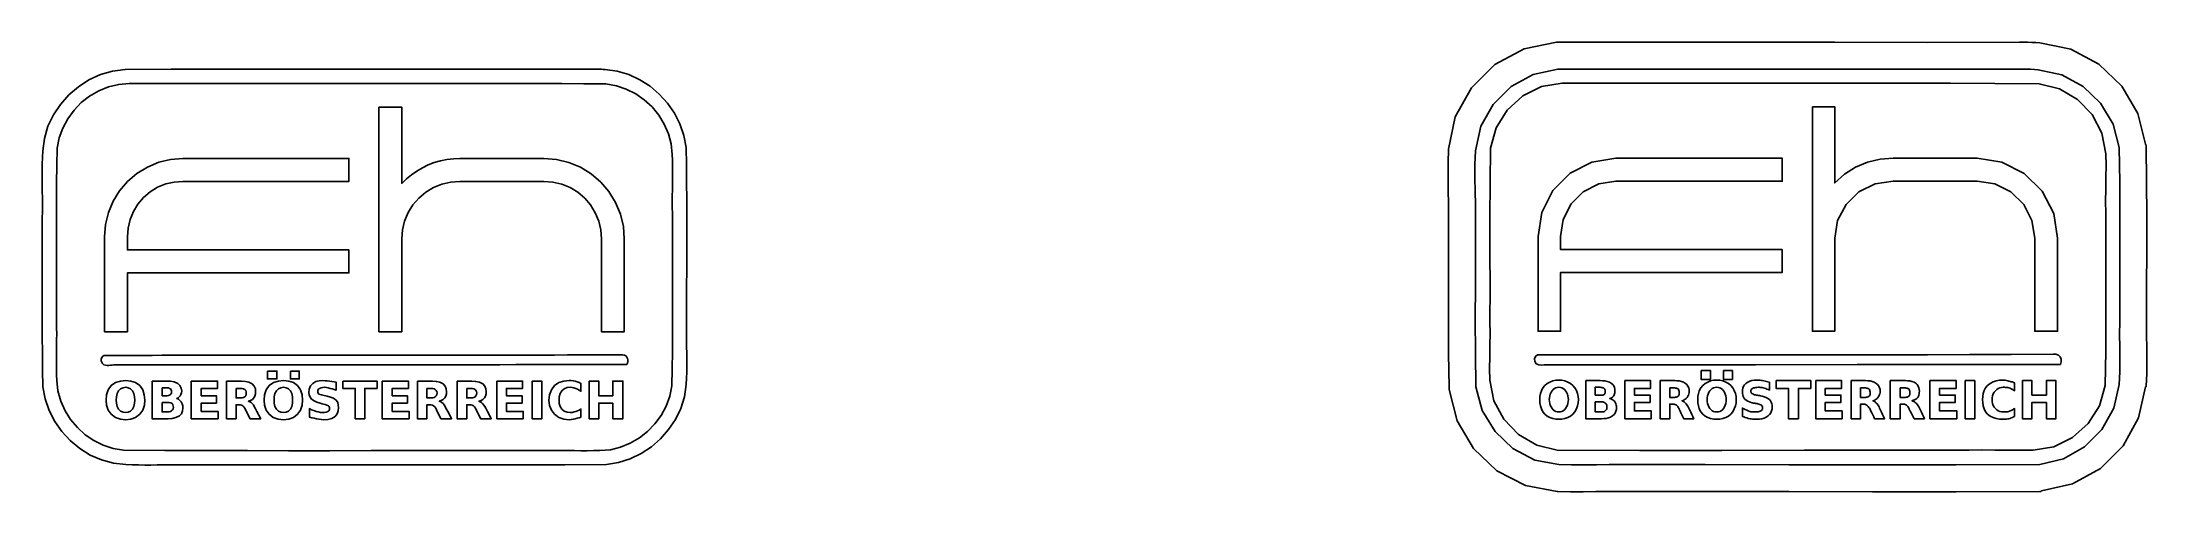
# Model space of a CAD drawing. Extents: x -17.7 to 15.5, y 6.4 to 13.5.
import ezdxf

# ---------------------------------------------------------------- set-up
doc = ezdxf.new("R2010")
doc.units = 0
doc.layers.add('Layer_1', color=7, linetype='CONTINUOUS')

msp = doc.modelspace()

# ---------------------------------------------------------------- linework, layer by layer
at = {"layer": 'Layer_1', "color": 7}
for points in [[(6.182431, 13.517708), (5.671289, 13.413498), (5.211601, 13.166623), (4.839628, 12.800781), (4.586859, 12.344208), (4.480278, 11.833194), (4.47188, 11.618237), (4.471671, 11.402858), (4.476068, 11.187506), (4.480738, 10.972605), (4.480278, 10.757222), (4.480278, 10.755177), (4.480278, 10.753584), (4.480278, 10.751749), (4.480278, 10.7499), (4.480278, 10.748403), (4.480187, 10.21569), (4.478746, 9.683001), (4.478255, 9.150087), (4.480971, 8.617198), (4.489097, 8.08493), (4.489097, 8.081529), (4.489097, 8.077731), (4.489097, 8.074042), (4.489097, 8.070871), (4.489097, 8.067291), (4.489097, 8.063891), (4.489097, 8.060092), (4.489097, 8.056403), (4.489097, 8.053232), (4.489097, 8.049653), (4.614426, 7.557628), (4.872197, 7.119827), (5.240446, 6.7701), (5.691739, 6.537323), (6.19125, 6.444514), (6.193296, 6.444514), (6.194888, 6.444514), (6.196723, 6.444514), (6.198572, 6.444514), (6.200069, 6.444514), (6.399469, 6.438622), (6.59894, 6.43893), (6.797932, 6.442498), (6.997191, 6.445822), (7.196667, 6.444514), (7.198712, 6.444514), (7.200305, 6.444514), (7.202139, 6.444514), (7.203989, 6.444514), (7.205486, 6.444514), (8.522911, 6.444499), (9.840567, 6.442306), (11.15827, 6.440123), (12.476021, 6.440131), (13.793611, 6.444514), (13.797012, 6.444514), (13.800811, 6.444514), (13.8045, 6.444514), (13.80767, 6.444514), (13.81125, 6.444514), (13.812951, 6.446214), (13.814559, 6.447823), (13.816476, 6.44974), (13.818449, 6.451712), (13.82007, 6.453333), (14.31014, 6.565871), (14.75055, 6.80908), (15.107735, 7.163287), (15.35224, 7.602826), (15.460486, 8.09375), (15.462532, 8.09375), (15.464124, 8.09375), (15.465959, 8.09375), (15.467808, 8.09375), (15.469306, 8.09375), (15.469345, 8.095464), (15.469318, 8.097442), (15.46929, 8.099039), (15.469267, 8.100714), (15.469306, 8.102569), (15.479832, 8.303489), (15.482258, 8.504602), (15.479753, 8.705827), (15.476514, 8.906979), (15.478125, 9.107986), (15.478125, 9.110031), (15.478125, 9.111624), (15.478125, 9.113459), (15.478125, 9.115308), (15.478125, 9.116805), (15.478125, 9.118851), (15.478125, 9.120443), (15.478125, 9.122278), (15.478125, 9.124127), (15.478125, 9.125625), (15.477695, 9.675792), (15.479186, 10.226036), (15.479985, 10.776605), (15.477527, 11.327231), (15.469306, 11.877291), (15.469306, 11.880692), (15.469306, 11.884491), (15.469306, 11.88818), (15.469306, 11.891351), (15.469306, 11.89493), (15.467605, 11.898331), (15.465706, 11.90213), (15.463861, 11.905819), (15.462276, 11.908989), (15.460486, 11.912569), (15.337663, 12.396454), (15.084942, 12.827454), (14.724421, 13.173078), (14.283095, 13.407128), (13.793611, 13.508889), (13.730196, 13.512955), (13.66684, 13.515741), (13.603025, 13.517398), (13.53933, 13.518017), (13.476111, 13.517708), (12.020828, 13.516263), (10.565453, 13.517447), (9.110176, 13.51935), (7.654976, 13.520071), (6.200069, 13.517708), (6.198024, 13.517708), (6.196431, 13.517708), (6.194597, 13.517708), (6.192747, 13.517708), (6.19125, 13.517708), (6.189204, 13.517708), (6.187612, 13.517708), (6.185777, 13.517708), (6.183928, 13.517708), (6.182431, 13.517708), (6.182431, 13.517708), (6.182431, 13.517708), (6.182431, 13.517708), (6.182431, 13.517708), (6.182431, 13.517708)], [(-9.096542, 13.095449), (-9.824093, 13.094153), (-10.551618, 13.093542), (-11.279119, 13.09345), (-12.006598, 13.093635), (-12.734058, 13.093959), (-13.461617, 13.094236), (-14.189119, 13.094271), (-14.916576, 13.093854), (-15.644098, 13.092845), (-16.37162, 13.091036), (-16.568599, 13.064964), (-16.759235, 13.008954), (-16.939752, 12.925683), (-17.106851, 12.818032), (-17.257743, 12.688683), (-17.38976, 12.540049), (-17.499921, 12.374675), (-17.585159, 12.195172), (-17.642228, 12.004836), (-17.66826, 11.807802), (-17.673732, 11.70205), (-17.676841, 11.596188), (-17.678068, 11.490324), (-17.677883, 11.384363), (-17.676809, 11.278481), (-17.67531, 11.172582), (-17.67387, 11.066647), (-17.672977, 10.960743), (-17.673116, 10.854814), (-17.674773, 10.748909), (-17.674495, 10.483496), (-17.674865, 10.218069), (-17.675559, 9.952638), (-17.676314, 9.687264), (-17.676841, 9.421881), (-17.676863, 9.156496), (-17.676095, 8.891047), (-17.674248, 8.625691), (-17.671041, 8.360272), (-17.666193, 8.094896), (-17.630675, 7.903632), (-17.567011, 7.719838), (-17.477822, 7.546959), (-17.365791, 7.387834), (-17.233553, 7.245093), (-17.0835, 7.121181), (-16.918113, 7.018757), (-16.739934, 6.940553), (-16.552227, 6.889464), (-16.358906, 6.86797), (-16.259956, 6.863985), (-16.160918, 6.86187), (-16.061889, 6.861223), (-15.962864, 6.861639), (-15.863822, 6.862694), (-15.764767, 6.863985), (-15.66568, 6.86511), (-15.566621, 6.865656), (-15.467536, 6.865193), (-15.368466, 6.863351), (-14.710237, 6.863902), (-14.052024, 6.863902), (-13.393827, 6.863578), (-12.735648, 6.863092), (-12.077487, 6.862675), (-11.41934, 6.862536), (-10.761126, 6.86286), (-10.102962, 6.863888), (-9.44475, 6.865813), (-8.786556, 6.868839), (-8.596571, 6.899731), (-8.413175, 6.958262), (-8.239831, 7.041951), (-8.07934, 7.148269), (-7.934203, 7.27486), (-7.806995, 7.419399), (-7.700327, 7.579632), (-7.61696, 7.753196), (-7.559852, 7.936969), (-7.531543, 8.127389), (-7.525348, 8.226432), (-7.521803, 8.325648), (-7.520364, 8.424916), (-7.520503, 8.524172), (-7.521627, 8.623433), (-7.52321, 8.722626), (-7.5247, 8.821854), (-7.525552, 8.92105), (-7.525228, 9.020263), (-7.52315, 9.119445), (-7.523788, 9.393732), (-7.52365, 9.668032), (-7.523034, 9.942337), (-7.522266, 10.216582), (-7.52166, 10.490837), (-7.521521, 10.765095), (-7.522196, 11.039418), (-7.523983, 11.313698), (-7.527204, 11.587968), (-7.532171, 11.862195), (-7.566899, 12.050564), (-7.629013, 12.231786), (-7.715986, 12.402492), (-7.825189, 12.559904), (-7.954147, 12.701617), (-8.100487, 12.825241), (-8.261963, 12.928368), (-8.436035, 13.00833), (-8.619863, 13.062455), (-8.809664, 13.088249), (-8.838333, 13.090304), (-8.866982, 13.091984), (-8.895653, 13.093321), (-8.92438, 13.094344), (-8.953039, 13.095079), (-8.981767, 13.095556), (-9.010465, 13.095788), (-9.039137, 13.095825), (-9.06785, 13.095687), (-9.09656, 13.095409), (-9.09656, 13.095409), (-9.09656, 13.095409), (-9.09656, 13.095409), (-9.09656, 13.095409), (-9.09656, 13.095409), (-9.09656, 13.095409), (-9.09656, 13.095409), (-9.09656, 13.095409), (-9.09656, 13.095409), (-9.09656, 13.095409)], [(6.200069, 13.094375), (7.65527, 13.096735), (9.110503, 13.096008), (10.565429, 13.094101), (12.02084, 13.092921), (13.476111, 13.094375), (13.5343, 13.094623), (13.592663, 13.093931), (13.650976, 13.092244), (13.708939, 13.089499), (13.767153, 13.085555), (14.140848, 13.005679), (14.47686, 12.822553), (14.752606, 12.557157), (14.948996, 12.229217), (15.045972, 11.859653), (15.054136, 11.311372), (15.056548, 10.762772), (15.05576, 10.214228), (15.054323, 9.66548), (15.054792, 9.116805), (15.052335, 8.919098), (15.054576, 8.721567), (15.057171, 8.523872), (15.055739, 8.326272), (15.045972, 8.129028), (14.960864, 7.754649), (14.771603, 7.420305), (14.500062, 7.14833), (14.166805, 6.957579), (13.793611, 6.867847), (12.476155, 6.86347), (11.158355, 6.863466), (9.840551, 6.865648), (8.523203, 6.867835), (7.205486, 6.867847), (7.00795, 6.869653), (6.810395, 6.866846), (6.61259, 6.863127), (6.41529, 6.86223), (6.217708, 6.867847), (5.837153, 6.940233), (5.494058, 7.120533), (5.212278, 7.386862), (5.01136, 7.718904), (4.912431, 8.09375), (4.904353, 8.624667), (4.901681, 9.155573), (4.902163, 9.686453), (4.903555, 10.217503), (4.903611, 10.748403), (4.904724, 10.960359), (4.900772, 11.172034), (4.89627, 11.38346), (4.89571, 11.595137), (4.903611, 11.806736), (4.986693, 12.194556), (5.182009, 12.540482), (5.464559, 12.819563), (5.811899, 13.011619), (6.200069, 13.094375), (6.200069, 13.094375), (6.200069, 13.094375), (6.200069, 13.094375), (6.200069, 13.094375), (6.200069, 13.094375)], [(-16.15, 12.870985), (-15.76354, 12.869485), (-15.377085, 12.868611), (-14.990638, 12.868241), (-14.604198, 12.868251), (-14.217763, 12.868529), (-13.831276, 12.868945), (-13.444817, 12.869362), (-13.058382, 12.86964), (-12.671915, 12.869686), (-12.285451, 12.869408), (-11.936301, 12.86882), (-11.587153, 12.868728), (-11.238009, 12.868959), (-10.888873, 12.869283), (-10.539747, 12.869515), (-10.190579, 12.86948), (-9.841447, 12.868971), (-9.492349, 12.867791), (-9.143236, 12.865741), (-8.794145, 12.862631), (-8.630962, 12.834154), (-8.474047, 12.781129), (-8.326403, 12.705922), (-8.19063, 12.611026), (-8.068869, 12.498686), (-7.963284, 12.370999), (-7.876216, 12.230089), (-7.810137, 12.078184), (-7.767646, 11.918051), (-7.751044, 11.75328), (-7.747934, 11.660272), (-7.746379, 11.567241), (-7.746055, 11.474168), (-7.746564, 11.381106), (-7.747582, 11.287963), (-7.748758, 11.194892), (-7.749743, 11.101792), (-7.750206, 11.008717), (-7.749743, 10.915614), (-7.748063, 10.822521), (-7.748614, 10.550917), (-7.748429, 10.27932), (-7.747809, 10.007732), (-7.747055, 9.736152), (-7.746476, 9.46453), (-7.746384, 9.192891), (-7.747069, 8.921258), (-7.748846, 8.649602), (-7.752016, 8.378028), (-7.756889, 8.106465), (-7.789412, 7.94415), (-7.846273, 7.788673), (-7.925035, 7.642976), (-8.023146, 7.50959), (-8.138316, 7.390599), (-8.268362, 7.288134), (-8.411239, 7.204387), (-8.564571, 7.141844), (-8.72549, 7.103018), (-8.890457, 7.09008), (-8.990965, 7.08821), (-9.091483, 7.08734), (-9.192036, 7.087247), (-9.29257, 7.087664), (-9.393186, 7.088386), (-9.493722, 7.089168), (-9.59429, 7.089779), (-9.694833, 7.089964), (-9.795412, 7.089501), (-9.895988, 7.088178), (-10.545821, 7.088705), (-11.19564, 7.088675), (-11.845444, 7.088305), (-12.49523, 7.087791), (-13.144999, 7.087375), (-13.794752, 7.087236), (-14.444571, 7.08756), (-15.094338, 7.088606), (-15.744148, 7.090563), (-16.393939, 7.093645), (-16.557299, 7.120274), (-16.714612, 7.171651), (-16.862787, 7.245361), (-16.999306, 7.338932), (-17.121962, 7.450067), (-17.228642, 7.576711), (-17.316975, 7.716739), (-17.384437, 7.867863), (-17.428435, 8.027411), (-17.44659, 8.191853), (-17.450302, 8.283492), (-17.452204, 8.375212), (-17.452699, 8.466922), (-17.452185, 8.558628), (-17.451066, 8.650416), (-17.449742, 8.742135), (-17.448617, 8.833884), (-17.44809, 8.925606), (-17.448562, 9.017352), (-17.450432, 9.109084), (-17.449802, 9.38313), (-17.449941, 9.657194), (-17.45057, 9.931265), (-17.451352, 10.205278), (-17.451963, 10.4793), (-17.452102, 10.753323), (-17.451422, 11.027409), (-17.449617, 11.301396), (-17.446368, 11.575443), (-17.441356, 11.849438), (-17.408954, 12.012028), (-17.352173, 12.167894), (-17.273496, 12.313887), (-17.175379, 12.4476), (-17.060097, 12.566884), (-16.929832, 12.669543), (-16.786684, 12.753314), (-16.633032, 12.815701), (-16.471703, 12.854189), (-16.306387, 12.866595), (-16.290744, 12.867432), (-16.275085, 12.868149), (-16.259458, 12.868756), (-16.243859, 12.869265), (-16.228192, 12.869681), (-16.212543, 12.870051), (-16.196912, 12.870329), (-16.181248, 12.870561), (-16.165628, 12.870746), (-16.150006, 12.870931), (-16.150007, 12.870931), (-16.150007, 12.870931), (-16.150007, 12.870931), (-16.150007, 12.870931), (-16.150007, 12.870931), (-16.150007, 12.870931), (-16.150007, 12.870931), (-16.150007, 12.870931), (-16.150007, 12.870931), (-16.150007, 12.870931)], [(6.270625, 12.873889), (5.944012, 12.822186), (5.648393, 12.674114), (5.404908, 12.450272), (5.23012, 12.169527), (5.141736, 11.850833), (5.133509, 11.304057), (5.131083, 10.757445), (5.131896, 10.210785), (5.133367, 9.66368), (5.132917, 9.116805), (5.134858, 8.933167), (5.132249, 8.749719), (5.128674, 8.566457), (5.127701, 8.382976), (5.132917, 8.199583), (5.195913, 7.874454), (5.353167, 7.582543), (5.583692, 7.344074), (5.869219, 7.175911), (6.19125, 7.097153), (7.489745, 7.092675), (8.787715, 7.092637), (10.086024, 7.094841), (11.384348, 7.09708), (12.682361, 7.097153), (12.883664, 7.098721), (13.084709, 7.097447), (13.285547, 7.095393), (13.486668, 7.094608), (13.687778, 7.097153), (14.014171, 7.148755), (14.310891, 7.294191), (14.557523, 7.515004), (14.735557, 7.793575), (14.825486, 8.111389), (14.833528, 8.654681), (14.835992, 9.197821), (14.835322, 9.741087), (14.833949, 10.284556), (14.834306, 10.827778), (14.832499, 11.014544), (14.834678, 11.201702), (14.837755, 11.38887), (14.838662, 11.575717), (14.834306, 11.762639), (14.774459, 12.087066), (14.61931, 12.378597), (14.389857, 12.616461), (14.105261, 12.784413), (13.784792, 12.865069), (13.086223, 12.870447), (12.387733, 12.872652), (11.68932, 12.873052), (10.990705, 12.873009), (10.292292, 12.873889), (9.519736, 12.873946), (8.74717, 12.87284), (7.974307, 12.871706), (7.201946, 12.871678), (6.429375, 12.873889), (6.39734, 12.873968), (6.365589, 12.874521), (6.33386, 12.875031), (6.302067, 12.874992), (6.270625, 12.873889), (6.270625, 12.873889), (6.270625, 12.873889), (6.270625, 12.873889), (6.270625, 12.873889), (6.270625, 12.873889)], [(-12.372397, 12.497749), (-12.372397, 12.144081), (-12.372397, 11.790391), (-12.372397, 11.43671), (-12.372397, 11.083051), (-12.372397, 10.72935), (-12.372397, 10.375729), (-12.372397, 10.022037), (-12.372397, 9.668397), (-12.372397, 9.314734), (-12.372397, 8.961095), (-12.336377, 8.961095), (-12.300377, 8.961095), (-12.264389, 8.961095), (-12.228382, 8.961095), (-12.19239, 8.961095), (-12.15632, 8.961095), (-12.120249, 8.961095), (-12.084244, 8.961095), (-12.048198, 8.961095), (-12.012203, 8.961095), (-12.012203, 9.107124), (-12.012203, 9.253163), (-12.012203, 9.399154), (-12.012203, 9.545203), (-12.012203, 9.691249), (-12.012203, 9.837294), (-12.012203, 9.983277), (-12.012203, 10.129267), (-12.012203, 10.275327), (-12.012203, 10.421381), (-12.001089, 10.56406), (-11.967646, 10.703142), (-11.912454, 10.83512), (-11.836911, 10.956696), (-11.743156, 11.064759), (-11.633578, 11.156819), (-11.51097, 11.230643), (-11.378351, 11.28446), (-11.23898, 11.317041), (-11.096335, 11.327869), (-10.963925, 11.327869), (-10.831507, 11.327869), (-10.699132, 11.327869), (-10.566705, 11.327869), (-10.434281, 11.327869), (-10.301856, 11.327869), (-10.169489, 11.327869), (-10.037115, 11.327869), (-9.904678, 11.327869), (-9.772247, 11.327869), (-9.630176, 11.317094), (-9.491417, 11.284554), (-9.359517, 11.23065), (-9.237831, 11.1566), (-9.129353, 11.064193), (-9.036859, 10.955771), (-8.962705, 10.83408), (-8.908743, 10.702199), (-8.876177, 10.563504), (-8.865384, 10.421381), (-8.865384, 10.275351), (-8.865384, 10.129312), (-8.865384, 9.983322), (-8.865384, 9.837272), (-8.865384, 9.691227), (-8.865384, 9.545181), (-8.865384, 9.399199), (-8.865384, 9.253208), (-8.865384, 9.107148), (-8.865384, 8.961095), (-8.829364, 8.961095), (-8.793364, 8.961095), (-8.757376, 8.961095), (-8.721369, 8.961095), (-8.685377, 8.961095), (-8.649307, 8.961095), (-8.613236, 8.961095), (-8.577231, 8.961095), (-8.541185, 8.961095), (-8.50519, 8.961095), (-8.50519, 9.107124), (-8.50519, 9.253163), (-8.50519, 9.399154), (-8.50519, 9.545203), (-8.50519, 9.691249), (-8.50519, 9.837294), (-8.50519, 9.983277), (-8.50519, 10.129267), (-8.50519, 10.275327), (-8.50519, 10.421381), (-8.520673, 10.619601), (-8.567075, 10.812877), (-8.643375, 10.996421), (-8.747499, 11.165706), (-8.876741, 11.316763), (-9.02786, 11.445936), (-9.197211, 11.549999), (-9.380774, 11.626234), (-9.574041, 11.672593), (-9.772247, 11.688063), (-9.904657, 11.688063), (-10.037075, 11.688063), (-10.169449, 11.688063), (-10.301877, 11.688063), (-10.434301, 11.688063), (-10.566725, 11.688063), (-10.699092, 11.688063), (-10.831466, 11.688063), (-10.963903, 11.688063), (-11.096335, 11.688063), (-11.198652, 11.683972), (-11.300289, 11.671656), (-11.400637, 11.651119), (-11.498955, 11.622479), (-11.594576, 11.585942), (-11.686975, 11.541731), (-11.775429, 11.490231), (-11.859468, 11.431768), (-11.938594, 11.366717), (-12.012203, 11.295602), (-12.012203, 11.415818), (-12.012203, 11.536041), (-12.012203, 11.656297), (-12.012203, 11.776525), (-12.012203, 11.896746), (-12.012203, 12.016966), (-12.012203, 12.137132), (-12.012203, 12.257303), (-12.012203, 12.377529), (-12.012203, 12.497749), (-12.048222, 12.497749), (-12.084222, 12.497749), (-12.120211, 12.497749), (-12.156217, 12.497749), (-12.192209, 12.497749), (-12.228279, 12.497749), (-12.26435, 12.497749), (-12.300355, 12.497749), (-12.336401, 12.497749), (-12.372397, 12.497749), (-12.372397, 12.497749), (-12.372397, 12.497749), (-12.372397, 12.497749), (-12.372397, 12.497749), (-12.372397, 12.497749), (-12.372397, 12.497749), (-12.372397, 12.497749), (-12.372397, 12.497749), (-12.372397, 12.497749), (-12.372397, 12.497749)], [(10.212917, 12.503472), (10.283459, 12.503472), (10.354224, 12.503472), (10.424669, 12.503472), (10.495033, 12.503472), (10.565694, 12.503472), (10.565694, 12.263629), (10.565694, 12.023644), (10.565694, 11.783985), (10.565694, 11.543912), (10.565694, 11.304028), (10.718476, 11.439639), (10.891565, 11.548631), (11.079833, 11.627988), (11.278913, 11.676117), (11.482917, 11.692083), (11.747449, 11.692083), (12.012139, 11.692083), (12.276468, 11.692083), (12.541255, 11.692083), (12.805833, 11.692083), (13.197337, 11.630888), (13.550705, 11.452267), (13.832258, 11.173639), (14.013624, 10.821946), (14.075833, 10.430903), (14.075833, 10.138153), (14.075833, 9.84523), (14.075833, 9.552705), (14.075833, 9.259675), (14.075833, 8.966875), (14.003528, 8.966875), (13.930994, 8.966875), (13.858788, 8.966875), (13.786664, 8.966875), (13.714236, 8.966875), (13.714236, 9.259624), (13.714236, 9.552547), (13.714236, 9.845072), (13.714236, 10.138102), (13.714236, 10.430903), (13.67078, 10.710866), (13.541898, 10.963332), (13.339875, 11.162266), (13.086145, 11.288063), (12.805833, 11.330486), (12.541301, 11.330486), (12.276611, 11.330486), (12.012282, 11.330486), (11.747496, 11.330486), (11.482917, 11.330486), (11.201213, 11.287899), (10.945683, 11.162173), (10.741657, 10.964069), (10.610276, 10.711643), (10.565694, 10.430903), (10.565694, 10.138153), (10.565694, 9.84523), (10.565694, 9.552705), (10.565694, 9.259675), (10.565694, 8.966875), (10.495153, 8.966875), (10.424388, 8.966875), (10.353943, 8.966875), (10.283578, 8.966875), (10.212917, 8.966875), (10.212917, 9.674058), (10.212917, 10.381662), (10.212917, 11.089024), (10.212917, 11.796104), (10.212917, 12.503472), (10.212917, 12.503472), (10.212917, 12.503472), (10.212917, 12.503472), (10.212917, 12.503472), (10.212917, 12.503472)], [(-15.459933, 11.688063), (-15.652866, 11.673), (-15.841009, 11.627858), (-16.019656, 11.553649), (-16.184491, 11.452348), (-16.331589, 11.326601), (-16.457388, 11.179561), (-16.558741, 11.014771), (-16.632996, 10.836141), (-16.678153, 10.648055), (-16.693223, 10.455149), (-16.693223, 10.305742), (-16.693223, 10.156327), (-16.693223, 10.00696), (-16.693223, 9.857533), (-16.693223, 9.708111), (-16.693223, 9.558688), (-16.693223, 9.409329), (-16.693223, 9.259963), (-16.693223, 9.110526), (-16.693223, 8.961095), (-16.657203, 8.961095), (-16.621203, 8.961095), (-16.585215, 8.961095), (-16.549208, 8.961095), (-16.513216, 8.961095), (-16.477146, 8.961095), (-16.441075, 8.961095), (-16.40507, 8.961095), (-16.369025, 8.961095), (-16.333029, 8.961095), (-16.333029, 9.053695), (-16.333029, 9.146302), (-16.333029, 9.238933), (-16.333029, 9.33149), (-16.333029, 9.424101), (-16.333029, 9.516712), (-16.333029, 9.609282), (-16.333029, 9.701858), (-16.333029, 9.794477), (-16.333029, 9.887093), (-15.984276, 9.887093), (-15.635502, 9.887093), (-15.286737, 9.887093), (-14.937992, 9.887093), (-14.589207, 9.887093), (-14.240501, 9.887093), (-13.891724, 9.887093), (-13.542998, 9.887093), (-13.194251, 9.887093), (-12.845526, 9.887093), (-12.845526, 9.923113), (-12.845526, 9.959113), (-12.845526, 9.995101), (-12.845526, 10.031107), (-12.845526, 10.0671), (-12.845526, 10.10317), (-12.845526, 10.13924), (-12.845526, 10.175245), (-12.845526, 10.211291), (-12.845526, 10.247287), (-13.194278, 10.247287), (-13.543053, 10.247287), (-13.891819, 10.247287), (-14.240563, 10.247287), (-14.589348, 10.247287), (-14.938054, 10.247287), (-15.286831, 10.247287), (-15.635556, 10.247287), (-15.984304, 10.247287), (-16.333029, 10.247287), (-16.333029, 10.268073), (-16.333029, 10.288898), (-16.333029, 10.309717), (-16.333029, 10.33049), (-16.333029, 10.351251), (-16.333029, 10.372054), (-16.333029, 10.392854), (-16.333029, 10.41366), (-16.333029, 10.434421), (-16.333029, 10.455149), (-16.322649, 10.591952), (-16.291304, 10.725537), (-16.239349, 10.852551), (-16.16795, 10.969733), (-16.078941, 11.074068), (-15.974519, 11.163014), (-15.857325, 11.234313), (-15.730329, 11.286191), (-15.596777, 11.317494), (-15.459933, 11.327869), (-15.198491, 11.327869), (-14.937032, 11.327869), (-14.67558, 11.327869), (-14.414106, 11.327869), (-14.152643, 11.327869), (-13.891182, 11.327869), (-13.62974, 11.327869), (-13.368338, 11.327869), (-13.106922, 11.327869), (-12.845526, 11.327869), (-12.845526, 11.363888), (-12.845526, 11.399889), (-12.845526, 11.435877), (-12.845526, 11.471883), (-12.845526, 11.507875), (-12.845526, 11.543945), (-12.845526, 11.580016), (-12.845526, 11.616021), (-12.845526, 11.652067), (-12.845526, 11.688063), (-13.106969, 11.688063), (-13.368427, 11.688063), (-13.62988, 11.688063), (-13.891353, 11.688063), (-14.152817, 11.688063), (-14.414278, 11.688063), (-14.67572, 11.688063), (-14.937121, 11.688063), (-15.198537, 11.688063), (-15.459933, 11.688063), (-15.459933, 11.688063), (-15.459933, 11.688063), (-15.459933, 11.688063), (-15.459933, 11.688063), (-15.459933, 11.688063), (-15.459933, 11.688063), (-15.459933, 11.688063), (-15.459933, 11.688063), (-15.459933, 11.688063), (-15.459933, 11.688063)], [(7.117292, 11.692083), (7.641066, 11.692083), (8.165152, 11.692083), (8.689058, 11.692083), (9.213096, 11.692083), (9.736667, 11.692083), (9.736667, 11.619778), (9.736667, 11.547244), (9.736667, 11.475037), (9.736667, 11.402914), (9.736667, 11.330486), (9.212893, 11.330486), (8.688807, 11.330486), (8.1649, 11.330486), (7.640863, 11.330486), (7.117292, 11.330486), (6.847006, 11.288804), (6.6026, 11.16542), (6.409189, 10.971994), (6.285862, 10.727688), (6.244167, 10.457361), (6.244167, 10.416799), (6.244167, 10.37611), (6.244167, 10.335604), (6.244167, 10.295144), (6.244167, 10.254514), (6.942532, 10.254514), (7.641313, 10.254514), (8.339855, 10.254514), (9.038119, 10.254514), (9.736667, 10.254514), (9.736667, 10.182208), (9.736667, 10.109674), (9.736667, 10.037468), (9.736667, 9.965344), (9.736667, 9.892916), (9.038301, 9.892916), (8.33952, 9.892916), (7.640978, 9.892916), (6.942715, 9.892916), (6.244167, 9.892916), (6.244167, 9.707744), (6.244167, 9.522461), (6.244167, 9.33743), (6.244167, 9.15208), (6.244167, 8.966875), (6.173625, 8.966875), (6.10286, 8.966875), (6.032415, 8.966875), (5.96205, 8.966875), (5.891389, 8.966875), (5.891389, 9.264915), (5.891389, 9.563132), (5.891389, 9.860943), (5.891389, 10.159269), (5.891389, 10.457361), (5.950649, 10.837815), (6.124051, 11.181576), (6.394779, 11.455346), (6.737111, 11.63175), (7.117292, 11.692083), (7.117292, 11.692083), (7.117292, 11.692083), (7.117292, 11.692083), (7.117292, 11.692083), (7.117292, 11.692083)], [(-14.12875, 8.340694), (-14.12875, 8.29958), (-14.12875, 8.258578), (-14.12875, 8.217222), (-14.078825, 8.217222), (-14.029037, 8.217222), (-13.978819, 8.217222), (-13.978819, 8.258336), (-13.978819, 8.299338), (-13.978819, 8.340694), (-14.028744, 8.340694), (-14.078532, 8.340694), (-14.12875, 8.340694), (-14.12875, 8.340694), (-14.12875, 8.340694), (-14.12875, 8.340694)], [(-13.767153, 8.340694), (-13.767153, 8.29958), (-13.767153, 8.258578), (-13.767153, 8.217222), (-13.720165, 8.217222), (-13.673306, 8.217222), (-13.626042, 8.217222), (-13.626042, 8.258336), (-13.626042, 8.299338), (-13.626042, 8.340694), (-13.67303, 8.340694), (-13.719889, 8.340694), (-13.767153, 8.340694), (-13.767153, 8.340694), (-13.767153, 8.340694), (-13.767153, 8.340694)], [(14.005278, 8.605278), (14.013832, 8.605679), (14.022689, 8.606151), (14.031656, 8.606414), (14.040328, 8.606198), (14.049375, 8.605278), (14.088458, 8.593708), (14.116459, 8.564436), (14.130358, 8.526068), (14.131498, 8.485459), (14.119931, 8.446528), (12.518413, 8.444954), (10.91673, 8.443081), (9.315342, 8.441114), (7.713464, 8.439254), (6.111875, 8.437708), (6.06943, 8.441142), (6.027038, 8.439714), (5.985005, 8.436574), (5.942321, 8.434787), (5.900208, 8.437708), (5.862842, 8.456094), (5.839306, 8.491224), (5.833796, 8.532943), (5.848851, 8.572148), (5.882569, 8.596458), (6.847304, 8.596865), (7.812148, 8.596661), (8.777049, 8.596255), (9.741835, 8.596052), (10.706806, 8.596458), (11.366582, 8.597745), (12.026342, 8.598494), (12.686021, 8.599482), (13.345815, 8.601484), (14.005278, 8.605278), (14.005278, 8.605278), (14.005278, 8.605278), (14.005278, 8.605278), (14.005278, 8.605278), (14.005278, 8.605278)], [(8.457847, 8.349514), (8.487828, 8.349514), (8.517595, 8.349514), (8.547852, 8.349514), (8.577752, 8.349514), (8.607778, 8.349514), (8.607778, 8.321297), (8.607778, 8.29328), (8.607778, 8.265265), (8.607778, 8.236918), (8.607778, 8.208403), (8.577797, 8.208403), (8.54803, 8.208403), (8.517773, 8.208403), (8.487873, 8.208403), (8.457847, 8.208403), (8.457847, 8.236619), (8.457847, 8.264636), (8.457847, 8.292651), (8.457847, 8.320999), (8.457847, 8.349514), (8.457847, 8.349514), (8.457847, 8.349514), (8.457847, 8.349514), (8.457847, 8.349514), (8.457847, 8.349514)], [(8.810625, 8.349514), (8.838842, 8.349514), (8.866858, 8.349514), (8.894874, 8.349514), (8.923221, 8.349514), (8.951736, 8.349514), (8.951736, 8.321297), (8.951736, 8.29328), (8.951736, 8.265265), (8.951736, 8.236918), (8.951736, 8.208403), (8.923519, 8.208403), (8.895503, 8.208403), (8.867487, 8.208403), (8.83914, 8.208403), (8.810625, 8.208403), (8.810625, 8.236619), (8.810625, 8.264636), (8.810625, 8.292651), (8.810625, 8.320999), (8.810625, 8.349514), (8.810625, 8.349514), (8.810625, 8.349514), (8.810625, 8.349514), (8.810625, 8.349514), (8.810625, 8.349514)], [(-16.360069, 8.190764), (-16.442882, 8.183595), (-16.521793, 8.158665), (-16.589375, 8.111389), (-16.636607, 8.043553), (-16.661601, 7.96465), (-16.66875, 7.882083), (-16.661755, 7.802378), (-16.636447, 7.726583), (-16.589375, 7.661597), (-16.522231, 7.611978), (-16.443654, 7.582729), (-16.360069, 7.573403), (-16.279544, 7.582437), (-16.204063, 7.61194), (-16.139584, 7.661597), (-16.09275, 7.726113), (-16.067268, 7.80205), (-16.060208, 7.882083), (-16.067388, 7.964813), (-16.092439, 8.043735), (-16.139584, 8.111389), (-16.203996, 8.158457), (-16.280169, 8.183806), (-16.360069, 8.190764), (-16.360069, 8.190764), (-16.360069, 8.190764), (-16.360069, 8.190764)], [(-16.360068, 8.084927), (-16.319507, 8.079437), (-16.282966, 8.061212), (-16.254235, 8.03201), (-16.231642, 7.985364), (-16.221567, 7.933976), (-16.218957, 7.88208), (-16.221456, 7.833049), (-16.231603, 7.784956), (-16.254233, 7.740968), (-16.282915, 7.711801), (-16.319498, 7.693543), (-16.360066, 7.688052), (-16.403101, 7.693676), (-16.442675, 7.711158), (-16.474719, 7.740968), (-16.497312, 7.784845), (-16.507475, 7.832871), (-16.509997, 7.88208), (-16.507355, 7.934285), (-16.497291, 7.98544), (-16.474721, 8.03201), (-16.442828, 8.061722), (-16.403119, 8.079297), (-16.360069, 8.084927), (-16.360069, 8.084927), (-16.360069, 8.084927), (-16.360069, 8.084927)], [(-15.945558, 8.181941), (-15.945558, 7.985178), (-15.945558, 7.787947), (-15.945558, 7.591038), (-15.860393, 7.591038), (-15.775024, 7.591038), (-15.689795, 7.591038), (-15.628444, 7.594712), (-15.568521, 7.607829), (-15.513406, 7.635134), (-15.481279, 7.668885), (-15.464598, 7.712219), (-15.460489, 7.758606), (-15.463006, 7.792452), (-15.471368, 7.825399), (-15.486946, 7.85562), (-15.506103, 7.878774), (-15.529934, 7.897036), (-15.557502, 7.908537), (-15.536587, 7.919052), (-15.518825, 7.934203), (-15.504585, 7.952634), (-15.491371, 7.974249), (-15.481662, 7.997764), (-15.478126, 8.02319), (-15.48483, 8.070504), (-15.505538, 8.113192), (-15.539862, 8.146662), (-15.595804, 8.170229), (-15.655583, 8.179626), (-15.716251, 8.18194), (-15.792606, 8.18194), (-15.869144, 8.18194), (-15.945556, 8.18194), (-15.945556, 8.18194), (-15.945556, 8.18194), (-15.945556, 8.18194)], [(-15.786805, 8.076107), (-15.760374, 8.076107), (-15.734016, 8.076107), (-15.70743, 8.076107), (-15.688397, 8.074469), (-15.670503, 8.06887), (-15.654514, 8.058469), (-15.643823, 8.04585), (-15.638243, 8.030389), (-15.636873, 8.014372), (-15.638308, 7.997911), (-15.644001, 7.982524), (-15.654514, 7.970275), (-15.670375, 7.960049), (-15.68875, 7.954256), (-15.707431, 7.952636), (-15.733862, 7.952636), (-15.76022, 7.952636), (-15.786806, 7.952636), (-15.786806, 7.993751), (-15.786806, 8.034753), (-15.786806, 8.076109), (-15.786806, 8.076109), (-15.786806, 8.076109), (-15.786806, 8.076109)], [(-15.328195, 8.18194), (-15.328195, 7.985178), (-15.328195, 7.787947), (-15.328195, 7.591037), (-15.187232, 7.591037), (-15.045932, 7.591037), (-14.904862, 7.591037), (-14.904862, 7.629215), (-14.904862, 7.667288), (-14.904862, 7.70569), (-14.992964, 7.70569), (-15.081277, 7.70569), (-15.169445, 7.70569), (-15.169445, 7.749741), (-15.169445, 7.793672), (-15.169445, 7.837982), (-15.090153, 7.837982), (-15.010672, 7.837982), (-14.93132, 7.837982), (-14.93132, 7.876159), (-14.93132, 7.914233), (-14.93132, 7.952635), (-15.010613, 7.952635), (-15.090094, 7.952635), (-15.169445, 7.952635), (-15.169445, 7.990812), (-15.169445, 8.028886), (-15.169445, 8.067287), (-15.084279, 8.067287), (-14.998911, 8.067287), (-14.913682, 8.067287), (-14.913682, 8.105465), (-14.913682, 8.143538), (-14.913682, 8.18194), (-15.051708, 8.18194), (-15.190065, 8.18194), (-15.328195, 8.18194), (-15.328195, 8.18194), (-15.328195, 8.18194), (-15.328195, 8.18194)], [(-14.77257, 8.18194), (-14.77257, 7.985178), (-14.77257, 7.787947), (-14.77257, 7.591037), (-14.722646, 7.591037), (-14.672858, 7.591037), (-14.62264, 7.591037), (-14.62264, 7.664456), (-14.62264, 7.73805), (-14.62264, 7.811523), (-14.607711, 7.811523), (-14.59286, 7.811523), (-14.578542, 7.811523), (-14.556732, 7.809705), (-14.535963, 7.804098), (-14.516806, 7.793883), (-14.499033, 7.776082), (-14.484804, 7.754805), (-14.472709, 7.732147), (-14.449215, 7.685159), (-14.425785, 7.6383), (-14.402154, 7.591036), (-14.346356, 7.591036), (-14.29071, 7.591036), (-14.234584, 7.591036), (-14.263952, 7.646834), (-14.293239, 7.702479), (-14.322779, 7.758605), (-14.335476, 7.783592), (-14.349378, 7.807473), (-14.366876, 7.829161), (-14.385204, 7.844544), (-14.406107, 7.856538), (-14.428612, 7.864439), (-14.39586, 7.876576), (-14.365631, 7.893348), (-14.340417, 7.917355), (-14.324206, 7.947338), (-14.316157, 7.980356), (-14.313959, 8.014369), (-14.318406, 8.060586), (-14.335314, 8.10418), (-14.366878, 8.137841), (-14.418813, 8.164578), (-14.47603, 8.178136), (-14.534447, 8.18194), (-14.61374, 8.18194), (-14.693221, 8.18194), (-14.772572, 8.18194), (-14.772572, 8.18194), (-14.772572, 8.18194), (-14.772572, 8.18194)], [(-14.622639, 8.067289), (-14.599145, 8.067289), (-14.575716, 8.067289), (-14.552084, 8.067289), (-14.527539, 8.065947), (-14.503291, 8.060943), (-14.481528, 8.049649), (-14.469627, 8.034549), (-14.464817, 8.015999), (-14.463892, 7.996732), (-14.464905, 7.974996), (-14.469533, 7.953296), (-14.481531, 7.934996), (-14.503509, 7.92352), (-14.527522, 7.918658), (-14.552087, 7.917357), (-14.575581, 7.917357), (-14.59901, 7.917357), (-14.622643, 7.917357), (-14.622643, 7.967282), (-14.622643, 8.01707), (-14.622643, 8.067288), (-14.622643, 8.067288), (-14.622643, 8.067288), (-14.622643, 8.067288)], [(-13.872986, 8.190764), (-13.955799, 8.183595), (-14.03471, 8.158665), (-14.102292, 8.111389), (-14.149524, 8.043553), (-14.174518, 7.96465), (-14.181667, 7.882083), (-14.174671, 7.802378), (-14.149364, 7.726583), (-14.102292, 7.661597), (-14.035147, 7.611978), (-13.956571, 7.582729), (-13.872986, 7.573403), (-13.792461, 7.582437), (-13.71698, 7.61194), (-13.6525, 7.661597), (-13.605667, 7.726113), (-13.580184, 7.80205), (-13.573125, 7.882083), (-13.580305, 7.964813), (-13.605356, 8.043735), (-13.6525, 8.111389), (-13.716913, 8.158457), (-13.793087, 8.183806), (-13.872986, 8.190764), (-13.872986, 8.190764), (-13.872986, 8.190764), (-13.872986, 8.190764)], [(-13.872985, 8.084927), (-13.832424, 8.079437), (-13.795883, 8.061212), (-13.767152, 8.03201), (-13.744559, 7.985364), (-13.734484, 7.933976), (-13.731874, 7.88208), (-13.734373, 7.833049), (-13.74452, 7.784956), (-13.76715, 7.740968), (-13.795832, 7.711801), (-13.832415, 7.693543), (-13.872983, 7.688052), (-13.916018, 7.693676), (-13.955592, 7.711158), (-13.987636, 7.740968), (-14.010229, 7.784845), (-14.020392, 7.832871), (-14.022914, 7.88208), (-14.020272, 7.934285), (-14.010208, 7.98544), (-13.987638, 8.03201), (-13.955745, 8.061722), (-13.916036, 8.079297), (-13.872986, 8.084927), (-13.872986, 8.084927), (-13.872986, 8.084927), (-13.872986, 8.084927)], [(-13.255625, 8.190764), (-13.311537, 8.18758), (-13.365951, 8.174658), (-13.414375, 8.146667), (-13.448771, 8.106713), (-13.469388, 8.058254), (-13.476111, 8.005556), (-13.471594, 7.966659), (-13.456375, 7.930391), (-13.432014, 7.899722), (-13.392257, 7.87055), (-13.347293, 7.851011), (-13.299723, 7.837986), (-13.282102, 7.832113), (-13.26453, 7.826255), (-13.246806, 7.820348), (-13.219387, 7.813893), (-13.192484, 7.806068), (-13.167431, 7.793889), (-13.157034, 7.781365), (-13.151452, 7.76627), (-13.149791, 7.749792), (-13.152628, 7.731916), (-13.162182, 7.716781), (-13.176251, 7.705695), (-13.201541, 7.694894), (-13.228435, 7.689611), (-13.255626, 7.688056), (-13.291272, 7.690597), (-13.326895, 7.696952), (-13.361459, 7.705697), (-13.398003, 7.717957), (-13.432914, 7.732667), (-13.467292, 7.749794), (-13.467292, 7.705742), (-13.467292, 7.661812), (-13.467292, 7.617502), (-13.429772, 7.606152), (-13.39106, 7.598018), (-13.35264, 7.591044), (-13.314611, 7.583332), (-13.276665, 7.57649), (-13.237987, 7.573404), (-13.175895, 7.578199), (-13.115403, 7.594818), (-13.061598, 7.62632), (-13.028563, 7.666332), (-13.012522, 7.715659), (-13.008681, 7.767431), (-13.011004, 7.808605), (-13.021149, 7.848376), (-13.043957, 7.882084), (-13.086464, 7.911548), (-13.13458, 7.930965), (-13.185068, 7.94382), (-13.208562, 7.949694), (-13.231992, 7.955551), (-13.255624, 7.961459), (-13.276638, 7.965665), (-13.297519, 7.970414), (-13.31736, 7.979099), (-13.327523, 7.99179), (-13.333116, 8.007169), (-13.335, 8.023197), (-13.332376, 8.040767), (-13.32314, 8.056107), (-13.308542, 8.067294), (-13.283112, 8.077974), (-13.256267, 8.083382), (-13.229167, 8.084933), (-13.199378, 8.081703), (-13.170191, 8.074819), (-13.140973, 8.067293), (-13.108295, 8.060158), (-13.075666, 8.052218), (-13.043958, 8.040835), (-13.043958, 8.081949), (-13.043958, 8.122951), (-13.043958, 8.164307), (-13.078695, 8.171922), (-13.114016, 8.177269), (-13.149792, 8.181946), (-13.184708, 8.186403), (-13.219977, 8.189503), (-13.255625, 8.190762), (-13.255625, 8.190762), (-13.255625, 8.190762), (-13.255625, 8.190762)], [(-12.938128, 8.18194), (-12.938128, 8.143763), (-12.938128, 8.105689), (-12.938128, 8.067287), (-12.87352, 8.067287), (-12.809088, 8.067287), (-12.7441, 8.067287), (-12.7441, 7.908703), (-12.7441, 7.749741), (-12.7441, 7.591037), (-12.694176, 7.591037), (-12.644387, 7.591037), (-12.59417, 7.591037), (-12.59417, 7.749622), (-12.59417, 7.908584), (-12.59417, 8.067287), (-12.529561, 8.067287), (-12.46513, 8.067287), (-12.400142, 8.067287), (-12.400142, 8.105465), (-12.400142, 8.143538), (-12.400142, 8.18194), (-12.579283, 8.18194), (-12.758852, 8.18194), (-12.938128, 8.18194), (-12.938128, 8.18194), (-12.938128, 8.18194), (-12.938128, 8.18194)], [(-12.320767, 8.18194), (-12.320767, 7.985178), (-12.320767, 7.787947), (-12.320767, 7.591037), (-12.179803, 7.591037), (-12.038503, 7.591037), (-11.897434, 7.591037), (-11.897434, 7.629215), (-11.897434, 7.667288), (-11.897434, 7.70569), (-11.985536, 7.70569), (-12.073848, 7.70569), (-12.162017, 7.70569), (-12.162017, 7.749741), (-12.162017, 7.793672), (-12.162017, 7.837982), (-12.082725, 7.837982), (-12.003244, 7.837982), (-11.923892, 7.837982), (-11.923892, 7.876159), (-11.923892, 7.914233), (-11.923892, 7.952635), (-12.003184, 7.952635), (-12.082665, 7.952635), (-12.162017, 7.952635), (-12.162017, 7.990812), (-12.162017, 8.028886), (-12.162017, 8.067287), (-12.076851, 8.067287), (-11.991483, 8.067287), (-11.906253, 8.067287), (-11.906253, 8.105465), (-11.906253, 8.143538), (-11.906253, 8.18194), (-12.04428, 8.18194), (-12.182636, 8.18194), (-12.320767, 8.18194), (-12.320767, 8.18194), (-12.320767, 8.18194), (-12.320767, 8.18194)], [(-11.765142, 8.18194), (-11.765142, 7.985178), (-11.765142, 7.787947), (-11.765142, 7.591037), (-11.715217, 7.591037), (-11.665429, 7.591037), (-11.615212, 7.591037), (-11.615212, 7.664456), (-11.615212, 7.73805), (-11.615212, 7.811523), (-11.600282, 7.811523), (-11.585431, 7.811523), (-11.571114, 7.811523), (-11.549304, 7.809705), (-11.528535, 7.804098), (-11.509378, 7.793883), (-11.491604, 7.776082), (-11.477375, 7.754805), (-11.46528, 7.732147), (-11.441786, 7.685159), (-11.418357, 7.6383), (-11.394725, 7.591036), (-11.338927, 7.591036), (-11.283281, 7.591036), (-11.227155, 7.591036), (-11.256523, 7.646834), (-11.28581, 7.702479), (-11.31535, 7.758605), (-11.328048, 7.783592), (-11.341949, 7.807473), (-11.359447, 7.829161), (-11.377775, 7.844544), (-11.398678, 7.856538), (-11.421183, 7.864439), (-11.388431, 7.876576), (-11.358203, 7.893348), (-11.332989, 7.917355), (-11.316777, 7.947338), (-11.308728, 7.980356), (-11.30653, 8.014369), (-11.310973, 8.060586), (-11.327881, 8.10418), (-11.359445, 8.137841), (-11.41138, 8.164578), (-11.468597, 8.178136), (-11.527015, 8.18194), (-11.606307, 8.18194), (-11.685788, 8.18194), (-11.76514, 8.18194), (-11.76514, 8.18194), (-11.76514, 8.18194), (-11.76514, 8.18194)], [(-11.615212, 8.067288), (-11.591718, 8.067288), (-11.568288, 8.067288), (-11.544657, 8.067288), (-11.522877, 8.066094), (-11.501694, 8.061002), (-11.48292, 8.049648), (-11.468396, 8.034901), (-11.459212, 8.016817), (-11.456463, 7.996731), (-11.459471, 7.973867), (-11.468446, 7.952494), (-11.482921, 7.934995), (-11.501714, 7.923518), (-11.522733, 7.918527), (-11.544657, 7.917356), (-11.568151, 7.917356), (-11.591581, 7.917356), (-11.615213, 7.917356), (-11.615213, 7.967281), (-11.615213, 8.017069), (-11.615213, 8.067286), (-11.615213, 8.067286), (-11.615213, 8.067286), (-11.615213, 8.067286)], [(-11.138959, 8.18194), (-11.138959, 7.985178), (-11.138959, 7.787947), (-11.138959, 7.591037), (-11.089034, 7.591037), (-11.039246, 7.591037), (-10.989028, 7.591037), (-10.989028, 7.664456), (-10.989028, 7.73805), (-10.989028, 7.811523), (-10.974099, 7.811523), (-10.959248, 7.811523), (-10.944931, 7.811523), (-10.923121, 7.809705), (-10.902352, 7.804098), (-10.883195, 7.793883), (-10.865421, 7.776082), (-10.851192, 7.754805), (-10.839097, 7.732147), (-10.815604, 7.685159), (-10.792174, 7.6383), (-10.768542, 7.591036), (-10.712744, 7.591036), (-10.657099, 7.591036), (-10.600972, 7.591036), (-10.63034, 7.646834), (-10.659627, 7.702479), (-10.689167, 7.758605), (-10.703901, 7.784225), (-10.721814, 7.807736), (-10.742084, 7.829161), (-10.757412, 7.843877), (-10.775082, 7.85662), (-10.795, 7.864439), (-10.762249, 7.876576), (-10.73202, 7.893348), (-10.706806, 7.917355), (-10.690595, 7.947338), (-10.682546, 7.980356), (-10.680348, 8.014369), (-10.68479, 8.060586), (-10.701698, 8.10418), (-10.733262, 8.137841), (-10.788282, 8.164578), (-10.848176, 8.177942), (-10.909651, 8.181941), (-10.986006, 8.181941), (-11.062544, 8.181941), (-11.138957, 8.181941), (-11.138957, 8.181941), (-11.138957, 8.181941), (-11.138957, 8.181941)], [(-10.989032, 8.067286), (-10.965538, 8.067286), (-10.942108, 8.067286), (-10.918476, 8.067286), (-10.896696, 8.066092), (-10.875514, 8.061), (-10.85674, 8.049646), (-10.842216, 8.0349), (-10.833031, 8.016816), (-10.830282, 7.996729), (-10.83329, 7.973866), (-10.842266, 7.952493), (-10.856741, 7.934993), (-10.875534, 7.923517), (-10.896552, 7.918525), (-10.918477, 7.917355), (-10.941971, 7.917355), (-10.9654, 7.917355), (-10.989032, 7.917355), (-10.989032, 7.967279), (-10.989032, 8.017067), (-10.989032, 8.067285), (-10.989032, 8.067285), (-10.989032, 8.067285), (-10.989032, 8.067285)], [(-10.512776, 8.181941), (-10.512776, 7.985178), (-10.512776, 7.787947), (-10.512776, 7.591038), (-10.374749, 7.591038), (-10.236393, 7.591038), (-10.098262, 7.591038), (-10.098262, 7.629216), (-10.098262, 7.667289), (-10.098262, 7.705691), (-10.186364, 7.705691), (-10.274677, 7.705691), (-10.362845, 7.705691), (-10.362845, 7.749742), (-10.362845, 7.793672), (-10.362845, 7.837982), (-10.280616, 7.837982), (-10.198192, 7.837982), (-10.115901, 7.837982), (-10.115901, 7.87616), (-10.115901, 7.914233), (-10.115901, 7.952635), (-10.19813, 7.952635), (-10.280554, 7.952635), (-10.362845, 7.952635), (-10.362845, 7.990813), (-10.362845, 8.028886), (-10.362845, 8.067288), (-10.27768, 8.067288), (-10.192311, 8.067288), (-10.107081, 8.067288), (-10.107081, 8.105466), (-10.107081, 8.143539), (-10.107081, 8.181941), (-10.242172, 8.181941), (-10.377584, 8.181941), (-10.512776, 8.181941), (-10.512776, 8.181941), (-10.512776, 8.181941), (-10.512776, 8.181941)], [(-9.957151, 8.181941), (-9.957151, 7.985178), (-9.957151, 7.787947), (-9.957151, 7.591038), (-9.907226, 7.591038), (-9.857438, 7.591038), (-9.80722, 7.591038), (-9.80722, 7.7878), (-9.80722, 7.985031), (-9.80722, 8.181941), (-9.857145, 8.181941), (-9.906933, 8.181941), (-9.957151, 8.181941), (-9.957151, 8.181941), (-9.957151, 8.181941), (-9.957151, 8.181941)], [(-9.37507, 8.190762), (-9.457862, 8.183928), (-9.536904, 8.158664), (-9.604375, 8.111387), (-9.654953, 8.044661), (-9.683768, 7.965866), (-9.69257, 7.882081), (-9.683933, 7.801216), (-9.65459, 7.725361), (-9.604375, 7.661595), (-9.537022, 7.611966), (-9.458575, 7.582384), (-9.37507, 7.573401), (-9.342508, 7.576247), (-9.310129, 7.582995), (-9.278056, 7.59104), (-9.248028, 7.597931), (-9.218479, 7.605807), (-9.189861, 7.617499), (-9.189861, 7.658613), (-9.189861, 7.699615), (-9.189861, 7.740971), (-9.214649, 7.726359), (-9.241618, 7.714945), (-9.269237, 7.705693), (-9.297789, 7.697066), (-9.327286, 7.690611), (-9.357431, 7.688052), (-9.405951, 7.693302), (-9.451729, 7.71065), (-9.489722, 7.740969), (-9.516727, 7.78333), (-9.530285, 7.831907), (-9.533821, 7.88208), (-9.530169, 7.935033), (-9.51688, 7.986685), (-9.489725, 8.03201), (-9.45143, 8.062497), (-9.405814, 8.079709), (-9.357433, 8.084927), (-9.327641, 8.082424), (-9.298249, 8.076036), (-9.269239, 8.067287), (-9.241318, 8.055422), (-9.214992, 8.039978), (-9.189864, 8.02319), (-9.189864, 8.064304), (-9.189864, 8.105306), (-9.189864, 8.146662), (-9.218311, 8.16057), (-9.247855, 8.172713), (-9.278058, 8.18194), (-9.310002, 8.18759), (-9.342317, 8.190131), (-9.375072, 8.19076), (-9.375072, 8.19076), (-9.375072, 8.19076), (-9.375072, 8.19076)], [(-9.057568, 8.181941), (-9.057568, 7.985178), (-9.057568, 7.787947), (-9.057568, 7.591038), (-9.007643, 7.591038), (-8.957855, 7.591038), (-8.907637, 7.591038), (-8.907637, 7.673267), (-8.907637, 7.755692), (-8.907637, 7.837982), (-8.834218, 7.837982), (-8.760625, 7.837982), (-8.687151, 7.837982), (-8.687151, 7.755753), (-8.687151, 7.673328), (-8.687151, 7.591038), (-8.63429, 7.591038), (-8.581573, 7.591038), (-8.528401, 7.591038), (-8.528401, 7.7878), (-8.528401, 7.985031), (-8.528401, 8.181941), (-8.581262, 8.181941), (-8.633979, 8.181941), (-8.687151, 8.181941), (-8.687151, 8.105585), (-8.687151, 8.029048), (-8.687151, 7.952635), (-8.76057, 7.952635), (-8.834163, 7.952635), (-8.907637, 7.952635), (-8.907637, 8.02899), (-8.907637, 8.105528), (-8.907637, 8.181941), (-8.957561, 8.181941), (-9.00735, 8.181941), (-9.057568, 8.181941), (-9.057568, 8.181941), (-9.057568, 8.181941), (-9.057568, 8.181941)], [(6.217708, 8.199583), (6.266215, 8.196456), (6.313987, 8.186346), (6.359393, 8.168625), (6.401356, 8.143188), (6.438194, 8.111389), (6.469809, 8.074396), (6.495167, 8.032698), (6.513006, 7.987428), (6.52321, 7.93974), (6.526389, 7.890903), (6.523082, 7.840464), (6.512804, 7.791058), (6.495252, 7.743983), (6.470262, 7.700303), (6.438194, 7.661597), (6.401324, 7.630802), (6.359153, 7.607688), (6.313256, 7.592548), (6.265518, 7.58454), (6.217708, 7.582222), (6.169826, 7.584561), (6.122344, 7.592554), (6.076658, 7.607611), (6.034388, 7.630701), (5.997222, 7.661597), (5.966147, 7.700407), (5.943417, 7.744435), (5.928388, 7.792219), (5.920303, 7.841278), (5.917847, 7.890903), (5.920225, 7.939147), (5.928308, 7.986669), (5.943449, 8.032177), (5.966527, 8.074234), (5.997222, 8.111389), (6.034225, 8.143212), (6.076134, 8.168584), (6.121584, 8.186337), (6.169235, 8.196445), (6.217708, 8.199583), (6.217708, 8.199583), (6.217708, 8.199583), (6.217708, 8.199583), (6.217708, 8.199583), (6.217708, 8.199583)], [(6.217708, 8.08493), (6.193362, 8.08307), (6.169477, 8.076853), (6.147193, 8.065727), (6.127879, 8.050341), (6.111875, 8.032014), (6.095436, 8.006569), (6.082815, 7.979235), (6.074156, 7.95045), (6.069285, 7.920819), (6.067778, 7.890903), (6.069288, 7.86106), (6.074193, 7.831319), (6.08293, 7.80236), (6.095514, 7.775129), (6.111875, 7.749791), (6.128189, 7.731166), (6.147366, 7.715969), (6.169378, 7.70499), (6.192975, 7.698798), (6.217708, 7.696875), (6.242151, 7.698735), (6.266054, 7.704952), (6.288299, 7.716078), (6.307561, 7.731465), (6.323542, 7.749791), (6.33998, 7.775271), (6.3526, 7.802663), (6.361184, 7.831151), (6.366113, 7.860909), (6.367639, 7.890903), (6.366129, 7.920842), (6.361223, 7.95061), (6.352486, 7.979537), (6.339902, 8.006709), (6.323542, 8.032014), (6.307252, 8.050638), (6.288127, 8.065836), (6.266153, 8.076814), (6.242539, 8.083007), (6.217708, 8.08493), (6.217708, 8.08493), (6.217708, 8.08493), (6.217708, 8.08493), (6.217708, 8.08493), (6.217708, 8.08493)], [(6.641042, 8.190764), (6.686894, 8.190764), (6.732891, 8.190764), (6.77868, 8.190764), (6.824418, 8.190764), (6.870347, 8.190764), (6.907069, 8.189404), (6.943956, 8.184928), (6.97981, 8.176844), (7.014323, 8.164435), (7.046736, 8.146666), (7.067046, 8.129835), (7.082808, 8.108833), (7.093051, 8.084479), (7.098231, 8.058385), (7.099653, 8.032014), (7.09918, 8.01574), (7.09759, 7.99936), (7.094596, 7.983279), (7.089625, 7.967416), (7.082014, 7.952639), (7.072322, 7.940705), (7.060613, 7.930309), (7.047876, 7.921712), (7.034528, 7.914614), (7.020278, 7.908541), (7.038591, 7.902174), (7.056104, 7.893797), (7.07249, 7.883256), (7.087258, 7.870449), (7.099653, 7.855625), (7.109435, 7.839944), (7.117188, 7.82302), (7.122478, 7.804937), (7.125319, 7.786028), (7.126111, 7.76743), (7.123817, 7.737056), (7.116751, 7.70789), (7.104422, 7.680207), (7.086679, 7.655365), (7.064375, 7.635139), (7.032184, 7.616693), (6.997516, 7.60427), (6.961281, 7.596434), (6.924619, 7.592286), (6.887986, 7.591041), (6.838607, 7.591041), (6.789071, 7.591041), (6.73976, 7.591041), (6.690504, 7.591041), (6.641042, 7.591041), (6.641042, 7.710963), (6.641042, 7.830648), (6.641042, 7.95055), (6.641042, 8.070379), (6.641042, 8.190764), (6.641042, 8.190764), (6.641042, 8.190764), (6.641042, 8.190764), (6.641042, 8.190764), (6.641042, 8.190764)], [(6.790972, 8.08493), (6.790972, 8.060241), (6.790972, 8.035726), (6.790972, 8.011213), (6.790972, 7.986409), (6.790972, 7.961458), (6.807035, 7.961458), (6.822785, 7.961458), (6.838502, 7.961458), (6.854385, 7.961458), (6.870347, 7.961458), (6.882781, 7.96138), (6.89565, 7.96144), (6.90848, 7.962206), (6.921026, 7.964604), (6.932083, 7.970278), (6.939437, 7.979045), (6.944305, 7.989245), (6.947442, 8.000321), (6.949164, 8.011637), (6.949722, 8.023194), (6.949249, 8.033074), (6.947526, 8.042878), (6.944186, 8.052011), (6.939056, 8.060139), (6.932083, 8.067291), (6.920998, 8.074416), (6.908829, 8.079206), (6.896226, 8.082397), (6.883415, 8.084281), (6.870347, 8.08493), (6.854285, 8.08493), (6.838534, 8.08493), (6.822818, 8.08493), (6.806935, 8.08493), (6.790972, 8.08493), (6.790972, 8.08493), (6.790972, 8.08493), (6.790972, 8.08493), (6.790972, 8.08493), (6.790972, 8.08493)], [(7.258403, 8.190764), (7.339526, 8.190764), (7.420906, 8.190764), (7.501918, 8.190764), (7.582837, 8.190764), (7.664097, 8.190764), (7.664097, 8.166074), (7.664097, 8.141559), (7.664097, 8.117046), (7.664097, 8.092242), (7.664097, 8.067291), (7.612954, 8.067291), (7.56165, 8.067291), (7.510577, 8.067291), (7.459563, 8.067291), (7.408333, 8.067291), (7.408333, 8.045875), (7.408333, 8.024874), (7.408333, 8.003919), (7.408333, 7.982741), (7.408333, 7.961458), (7.457713, 7.961458), (7.507248, 7.961458), (7.55656, 7.961458), (7.605815, 7.961458), (7.655278, 7.961458), (7.655278, 7.938256), (7.655278, 7.915506), (7.655278, 7.892805), (7.655278, 7.869862), (7.655278, 7.846805), (7.605898, 7.846805), (7.556363, 7.846805), (7.507051, 7.846805), (7.457796, 7.846805), (7.408333, 7.846805), (7.408333, 7.820352), (7.408333, 7.794087), (7.408333, 7.767822), (7.408333, 7.741247), (7.408333, 7.714514), (7.46124, 7.714514), (7.514313, 7.714514), (7.567147, 7.714514), (7.619921, 7.714514), (7.672917, 7.714514), (7.672917, 7.689824), (7.672917, 7.665309), (7.672917, 7.640796), (7.672917, 7.615992), (7.672917, 7.591041), (7.59003, 7.591041), (7.506881, 7.591041), (7.424108, 7.591041), (7.34143, 7.591041), (7.258403, 7.591041), (7.258403, 7.710963), (7.258403, 7.830648), (7.258403, 7.95055), (7.258403, 8.070379), (7.258403, 8.190764), (7.258403, 8.190764), (7.258403, 8.190764), (7.258403, 8.190764), (7.258403, 8.190764), (7.258403, 8.190764)], [(7.814028, 8.190764), (7.85988, 8.190764), (7.905877, 8.190764), (7.951667, 8.190764), (7.997404, 8.190764), (8.043333, 8.190764), (8.078511, 8.189455), (8.113212, 8.185169), (8.147793, 8.177058), (8.1805, 8.164545), (8.210903, 8.146666), (8.232712, 8.127769), (8.250353, 8.105132), (8.2631, 8.079184), (8.270316, 8.051887), (8.272639, 8.023194), (8.271078, 8.002301), (8.266494, 7.981938), (8.259072, 7.962236), (8.249322, 7.94377), (8.237361, 7.92618), (8.224872, 7.911477), (8.21036, 7.898664), (8.19422, 7.888251), (8.176318, 7.879787), (8.157986, 7.873264), (8.170109, 7.86931), (8.181693, 7.863164), (8.192012, 7.855688), (8.201798, 7.847041), (8.210903, 7.837986), (8.223607, 7.823612), (8.234993, 7.808182), (8.245311, 7.79224), (8.254999, 7.775509), (8.263819, 7.758611), (8.279691, 7.725103), (8.295451, 7.691834), (8.311469, 7.658017), (8.327299, 7.624599), (8.343194, 7.591041), (8.311451, 7.591041), (8.279932, 7.591041), (8.247895, 7.591041), (8.216236, 7.591041), (8.184444, 7.591041), (8.170336, 7.621022), (8.156328, 7.650789), (8.142089, 7.681046), (8.128018, 7.710947), (8.113889, 7.740972), (8.106906, 7.754543), (8.09917, 7.768005), (8.090768, 7.780647), (8.081004, 7.792637), (8.069792, 7.802708), (8.058663, 7.80942), (8.046525, 7.814394), (8.034187, 7.817711), (8.021076, 7.819712), (8.008056, 7.820347), (7.999132, 7.820347), (7.990382, 7.820347), (7.98165, 7.820347), (7.972643, 7.820347), (7.963958, 7.820347), (7.963958, 7.774495), (7.963958, 7.728498), (7.963958, 7.682708), (7.963958, 7.636971), (7.963958, 7.591041), (7.933978, 7.591041), (7.90421, 7.591041), (7.873954, 7.591041), (7.844053, 7.591041), (7.814028, 7.591041), (7.814028, 7.710963), (7.814028, 7.830648), (7.814028, 7.95055), (7.814028, 8.070379), (7.814028, 8.190764), (7.814028, 8.190764), (7.814028, 8.190764), (7.814028, 8.190764), (7.814028, 8.190764), (7.814028, 8.190764)], [(7.963958, 8.076111), (7.963958, 8.046131), (7.963958, 8.016363), (7.963958, 7.986106), (7.963958, 7.956206), (7.963958, 7.92618), (7.976452, 7.92618), (7.988702, 7.92618), (8.000926, 7.92618), (8.013536, 7.92618), (8.025694, 7.92618), (8.04049, 7.926625), (8.05546, 7.92816), (8.069851, 7.931066), (8.083909, 7.936043), (8.09625, 7.943819), (8.104021, 7.952016), (8.109481, 7.962117), (8.112414, 7.973483), (8.113594, 7.984873), (8.113889, 7.996736), (8.113549, 8.00996), (8.112264, 8.023308), (8.109595, 8.036044), (8.104712, 8.048075), (8.09625, 8.058472), (8.083925, 8.066134), (8.069744, 8.071154), (8.055502, 8.074068), (8.040798, 8.07563), (8.025694, 8.076111), (8.013201, 8.076111), (8.000951, 8.076111), (7.988727, 8.076111), (7.976117, 8.076111), (7.963958, 8.076111), (7.963958, 8.076111), (7.963958, 8.076111), (7.963958, 8.076111), (7.963958, 8.076111), (7.963958, 8.076111)], [(8.704792, 8.199583), (8.753298, 8.196456), (8.80107, 8.186346), (8.846476, 8.168625), (8.888439, 8.143188), (8.925278, 8.111389), (8.956892, 8.074396), (8.98225, 8.032698), (9.000089, 7.987428), (9.010293, 7.93974), (9.013472, 7.890903), (9.010165, 7.840464), (8.999887, 7.791058), (8.982336, 7.743983), (8.957345, 7.700303), (8.925278, 7.661597), (8.888407, 7.630802), (8.846236, 7.607688), (8.800339, 7.592548), (8.752601, 7.58454), (8.704792, 7.582222), (8.656909, 7.584561), (8.609428, 7.592554), (8.563741, 7.607611), (8.521471, 7.630701), (8.484306, 7.661597), (8.45323, 7.700407), (8.4305, 7.744435), (8.415472, 7.792219), (8.407386, 7.841278), (8.404931, 7.890903), (8.407309, 7.939147), (8.415392, 7.986669), (8.430533, 8.032177), (8.45361, 8.074234), (8.484306, 8.111389), (8.521309, 8.143212), (8.563218, 8.168584), (8.608667, 8.186337), (8.656318, 8.196445), (8.704792, 8.199583), (8.704792, 8.199583), (8.704792, 8.199583), (8.704792, 8.199583), (8.704792, 8.199583), (8.704792, 8.199583)], [(8.704792, 8.08493), (8.680446, 8.08307), (8.65656, 8.076853), (8.634277, 8.065727), (8.614962, 8.050341), (8.598958, 8.032014), (8.582519, 8.006569), (8.569899, 7.979235), (8.56124, 7.95045), (8.556369, 7.920819), (8.554861, 7.890903), (8.556371, 7.86106), (8.561276, 7.831319), (8.570013, 7.80236), (8.582597, 7.775129), (8.598958, 7.749791), (8.615274, 7.731166), (8.634451, 7.715969), (8.656462, 7.70499), (8.680059, 7.698798), (8.704792, 7.696875), (8.729234, 7.698735), (8.753138, 7.704952), (8.775382, 7.716078), (8.794644, 7.731465), (8.810625, 7.749791), (8.827064, 7.775271), (8.839685, 7.802663), (8.848268, 7.831151), (8.853197, 7.860909), (8.854722, 7.890903), (8.853212, 7.920842), (8.848307, 7.95061), (8.83957, 7.979537), (8.826987, 8.006709), (8.810625, 8.032014), (8.794335, 8.050638), (8.77521, 8.065836), (8.753236, 8.076814), (8.729622, 8.083007), (8.704792, 8.08493), (8.704792, 8.08493), (8.704792, 8.08493), (8.704792, 8.08493), (8.704792, 8.08493), (8.704792, 8.08493)], [(9.330972, 8.199583), (9.350541, 8.199132), (9.370082, 8.197848), (9.389501, 8.195895), (9.409015, 8.193438), (9.427986, 8.190764), (9.449385, 8.186975), (9.470702, 8.181903), (9.491568, 8.176195), (9.512504, 8.17021), (9.533819, 8.164305), (9.533819, 8.139616), (9.533819, 8.115101), (9.533819, 8.090588), (9.533819, 8.065784), (9.533819, 8.040833), (9.51468, 8.049178), (9.495499, 8.057022), (9.476359, 8.064187), (9.456956, 8.070601), (9.436806, 8.076111), (9.421009, 8.079545), (9.405093, 8.082187), (9.389295, 8.083882), (9.373265, 8.084723), (9.357431, 8.08493), (9.339312, 8.08431), (9.321223, 8.082445), (9.303177, 8.079222), (9.28564, 8.074408), (9.269236, 8.067291), (9.260318, 8.061302), (9.252689, 8.053883), (9.246865, 8.044502), (9.24368, 8.034), (9.242778, 8.023194), (9.243409, 8.014818), (9.245506, 8.006852), (9.249187, 7.99964), (9.254119, 7.993508), (9.260417, 7.987916), (9.273465, 7.980317), (9.287347, 7.974259), (9.301782, 7.969125), (9.316404, 7.964859), (9.330972, 7.961458), (9.343465, 7.959673), (9.355716, 7.957923), (9.36794, 7.956177), (9.38055, 7.954376), (9.392708, 7.952639), (9.422907, 7.94566), (9.453001, 7.93653), (9.481925, 7.924935), (9.509441, 7.90998), (9.533819, 7.890903), (9.550339, 7.871618), (9.563017, 7.84968), (9.571668, 7.82584), (9.576422, 7.801412), (9.577917, 7.77625), (9.575923, 7.744447), (9.569213, 7.71322), (9.556938, 7.683823), (9.538987, 7.657539), (9.516181, 7.635139), (9.485228, 7.614407), (9.451054, 7.599359), (9.414494, 7.589339), (9.377255, 7.58389), (9.339792, 7.582222), (9.316732, 7.582464), (9.293838, 7.583292), (9.270653, 7.584897), (9.247789, 7.587418), (9.225139, 7.591041), (9.201529, 7.596313), (9.178376, 7.602805), (9.155463, 7.610188), (9.132882, 7.618107), (9.110486, 7.626319), (9.110486, 7.652772), (9.110486, 7.679038), (9.110486, 7.705303), (9.110486, 7.731878), (9.110486, 7.758611), (9.132996, 7.746679), (9.15552, 7.735049), (9.177993, 7.724139), (9.201408, 7.713993), (9.225139, 7.705694), (9.24443, 7.70116), (9.263643, 7.698409), (9.283214, 7.697122), (9.302462, 7.696831), (9.322153, 7.696875), (9.338853, 7.697445), (9.35532, 7.699235), (9.371282, 7.702386), (9.386904, 7.707297), (9.401528, 7.714514), (9.41054, 7.720937), (9.418186, 7.728526), (9.423771, 7.737393), (9.427061, 7.747849), (9.427986, 7.758611), (9.427401, 7.768685), (9.425575, 7.778182), (9.422182, 7.787414), (9.417108, 7.795715), (9.410347, 7.802708), (9.397693, 7.810829), (9.383676, 7.816885), (9.369377, 7.821638), (9.354574, 7.825692), (9.339792, 7.829166), (9.327298, 7.830951), (9.315048, 7.832701), (9.302824, 7.834448), (9.290214, 7.836249), (9.278056, 7.837986), (9.249404, 7.845092), (9.221097, 7.854372), (9.19405, 7.866081), (9.168395, 7.88104), (9.145764, 7.899722), (9.130769, 7.919235), (9.12042, 7.941796), (9.11436, 7.965375), (9.111327, 7.989815), (9.110486, 8.014375), (9.11191, 8.043885), (9.116977, 8.07291), (9.127024, 8.100717), (9.142643, 8.125582), (9.163403, 8.146666), (9.192831, 8.166784), (9.225362, 8.181747), (9.259657, 8.191901), (9.295045, 8.197721), (9.330972, 8.199583), (9.330972, 8.199583), (9.330972, 8.199583), (9.330972, 8.199583), (9.330972, 8.199583), (9.330972, 8.199583)], [(9.639653, 8.190764), (9.748993, 8.190764), (9.858118, 8.190764), (9.96744, 8.190764), (10.076696, 8.190764), (10.186458, 8.190764), (10.186458, 8.166074), (10.186458, 8.141559), (10.186458, 8.117046), (10.186458, 8.092242), (10.186458, 8.067291), (10.14766, 8.067291), (10.10874, 8.067291), (10.069995, 8.067291), (10.031294, 8.067291), (9.992431, 8.067291), (9.992431, 7.97206), (9.992431, 7.876527), (9.992431, 7.781426), (9.992431, 7.686434), (9.992431, 7.591041), (9.960687, 7.591041), (9.929168, 7.591041), (9.897131, 7.591041), (9.865472, 7.591041), (9.833681, 7.591041), (9.833681, 7.686273), (9.833681, 7.781806), (9.833681, 7.876907), (9.833681, 7.971899), (9.833681, 8.067291), (9.794883, 8.067291), (9.755962, 8.067291), (9.717217, 8.067291), (9.678516, 8.067291), (9.639653, 8.067291), (9.639653, 8.091981), (9.639653, 8.116496), (9.639653, 8.141009), (9.639653, 8.165813), (9.639653, 8.190764), (9.639653, 8.190764), (9.639653, 8.190764), (9.639653, 8.190764), (9.639653, 8.190764), (9.639653, 8.190764)], [(10.265833, 8.190764), (10.346957, 8.190764), (10.428336, 8.190764), (10.509348, 8.190764), (10.590268, 8.190764), (10.671528, 8.190764), (10.671528, 8.166074), (10.671528, 8.141559), (10.671528, 8.117046), (10.671528, 8.092242), (10.671528, 8.067291), (10.620385, 8.067291), (10.56908, 8.067291), (10.518008, 8.067291), (10.466993, 8.067291), (10.415764, 8.067291), (10.415764, 8.045875), (10.415764, 8.024874), (10.415764, 8.003919), (10.415764, 7.982741), (10.415764, 7.961458), (10.465143, 7.961458), (10.514679, 7.961458), (10.56399, 7.961458), (10.613246, 7.961458), (10.662708, 7.961458), (10.662708, 7.938256), (10.662708, 7.915506), (10.662708, 7.892805), (10.662708, 7.869862), (10.662708, 7.846805), (10.613329, 7.846805), (10.563794, 7.846805), (10.514482, 7.846805), (10.465227, 7.846805), (10.415764, 7.846805), (10.415764, 7.820352), (10.415764, 7.794087), (10.415764, 7.767822), (10.415764, 7.741247), (10.415764, 7.714514), (10.46867, 7.714514), (10.521744, 7.714514), (10.574578, 7.714514), (10.627351, 7.714514), (10.680347, 7.714514), (10.680347, 7.689824), (10.680347, 7.665309), (10.680347, 7.640796), (10.680347, 7.615992), (10.680347, 7.591041), (10.59746, 7.591041), (10.514312, 7.591041), (10.431539, 7.591041), (10.34886, 7.591041), (10.265833, 7.591041), (10.265833, 7.710963), (10.265833, 7.830648), (10.265833, 7.95055), (10.265833, 8.070379), (10.265833, 8.190764), (10.265833, 8.190764), (10.265833, 8.190764), (10.265833, 8.190764), (10.265833, 8.190764), (10.265833, 8.190764)], [(10.821458, 8.190764), (10.867311, 8.190764), (10.913308, 8.190764), (10.959097, 8.190764), (11.004834, 8.190764), (11.050764, 8.190764), (11.085941, 8.189455), (11.120642, 8.185169), (11.155224, 8.177058), (11.187931, 8.164545), (11.218333, 8.146666), (11.240144, 8.127769), (11.257784, 8.105132), (11.270531, 8.079184), (11.277747, 8.051887), (11.280069, 8.023194), (11.278509, 8.002301), (11.273925, 7.981938), (11.266503, 7.962236), (11.256752, 7.94377), (11.244792, 7.92618), (11.232299, 7.911477), (11.217785, 7.898664), (11.201647, 7.888251), (11.183747, 7.879787), (11.165417, 7.873264), (11.177534, 7.86931), (11.189118, 7.863164), (11.199438, 7.855688), (11.209227, 7.847041), (11.218333, 7.837986), (11.231041, 7.823612), (11.242427, 7.808182), (11.252743, 7.79224), (11.262429, 7.775509), (11.27125, 7.758611), (11.287122, 7.725103), (11.302881, 7.691834), (11.3189, 7.658017), (11.334729, 7.624599), (11.350625, 7.591041), (11.318881, 7.591041), (11.287363, 7.591041), (11.255326, 7.591041), (11.223667, 7.591041), (11.191875, 7.591041), (11.177767, 7.621022), (11.163758, 7.650789), (11.14952, 7.681046), (11.135449, 7.710947), (11.121319, 7.740972), (11.113133, 7.755485), (11.103751, 7.768662), (11.093031, 7.781045), (11.081201, 7.792457), (11.068403, 7.802708), (11.058776, 7.809212), (11.048713, 7.814403), (11.037933, 7.817953), (11.026864, 7.819807), (11.015486, 7.820347), (11.006562, 7.820347), (10.997812, 7.820347), (10.989081, 7.820347), (10.980074, 7.820347), (10.971389, 7.820347), (10.971389, 7.774495), (10.971389, 7.728498), (10.971389, 7.682708), (10.971389, 7.636971), (10.971389, 7.591041), (10.941409, 7.591041), (10.911641, 7.591041), (10.881384, 7.591041), (10.851484, 7.591041), (10.821458, 7.591041), (10.821458, 7.710963), (10.821458, 7.830648), (10.821458, 7.95055), (10.821458, 8.070379), (10.821458, 8.190764), (10.821458, 8.190764), (10.821458, 8.190764), (10.821458, 8.190764), (10.821458, 8.190764), (10.821458, 8.190764)], [(10.971389, 8.076111), (10.971389, 8.046131), (10.971389, 8.016363), (10.971389, 7.986106), (10.971389, 7.956206), (10.971389, 7.92618), (10.983882, 7.92618), (10.996133, 7.92618), (11.008356, 7.92618), (11.020966, 7.92618), (11.033125, 7.92618), (11.04792, 7.926625), (11.062891, 7.92816), (11.077282, 7.931066), (11.091339, 7.936043), (11.103681, 7.943819), (11.11145, 7.952016), (11.11691, 7.962117), (11.119844, 7.973483), (11.121025, 7.984873), (11.121319, 7.996736), (11.120979, 8.00996), (11.119694, 8.023308), (11.117024, 8.036044), (11.112141, 8.048075), (11.103681, 8.058472), (11.091353, 8.066134), (11.077172, 8.071154), (11.062931, 8.074068), (11.048228, 8.07563), (11.033125, 8.076111), (11.020632, 8.076111), (11.008381, 8.076111), (10.996158, 8.076111), (10.983548, 8.076111), (10.971389, 8.076111), (10.971389, 8.076111), (10.971389, 8.076111), (10.971389, 8.076111), (10.971389, 8.076111), (10.971389, 8.076111)], [(11.438819, 8.190764), (11.486435, 8.190764), (11.534202, 8.190764), (11.581752, 8.190764), (11.629248, 8.190764), (11.676944, 8.190764), (11.712122, 8.189455), (11.746823, 8.185169), (11.781404, 8.177058), (11.814111, 8.164545), (11.844514, 8.146666), (11.865278, 8.127769), (11.880705, 8.104775), (11.890663, 8.078918), (11.895914, 8.051305), (11.897431, 8.023194), (11.896686, 8.002732), (11.89413, 7.982244), (11.889321, 7.962428), (11.881609, 7.943292), (11.870972, 7.92618), (11.856907, 7.910975), (11.840034, 7.898354), (11.821781, 7.888289), (11.802456, 7.880035), (11.782778, 7.873264), (11.796352, 7.869118), (11.80934, 7.863383), (11.821863, 7.856237), (11.833874, 7.847633), (11.844514, 7.837986), (11.857222, 7.823612), (11.868607, 7.808182), (11.878924, 7.79224), (11.88861, 7.775509), (11.897431, 7.758611), (11.913303, 7.725103), (11.929062, 7.691834), (11.94508, 7.658017), (11.96091, 7.624599), (11.976806, 7.591041), (11.945062, 7.591041), (11.913543, 7.591041), (11.881506, 7.591041), (11.849847, 7.591041), (11.818056, 7.591041), (11.802184, 7.621022), (11.786424, 7.650789), (11.770406, 7.681046), (11.754576, 7.710947), (11.738681, 7.740972), (11.731697, 7.754543), (11.723961, 7.768005), (11.71556, 7.780647), (11.705796, 7.792637), (11.694583, 7.802708), (11.684957, 7.809212), (11.674894, 7.814403), (11.664114, 7.817953), (11.653045, 7.819807), (11.641667, 7.820347), (11.632743, 7.820347), (11.623993, 7.820347), (11.615261, 7.820347), (11.606254, 7.820347), (11.597569, 7.820347), (11.597569, 7.774495), (11.597569, 7.728498), (11.597569, 7.682708), (11.597569, 7.636971), (11.597569, 7.591041), (11.565826, 7.591041), (11.534307, 7.591041), (11.50227, 7.591041), (11.470611, 7.591041), (11.438819, 7.591041), (11.438819, 7.710963), (11.438819, 7.830648), (11.438819, 7.95055), (11.438819, 8.070379), (11.438819, 8.190764), (11.438819, 8.190764), (11.438819, 8.190764), (11.438819, 8.190764), (11.438819, 8.190764), (11.438819, 8.190764)], [(11.597569, 8.076111), (11.597569, 8.046131), (11.597569, 8.016363), (11.597569, 7.986106), (11.597569, 7.956206), (11.597569, 7.92618), (11.610063, 7.92618), (11.622313, 7.92618), (11.634537, 7.92618), (11.647147, 7.92618), (11.659306, 7.92618), (11.6741, 7.926625), (11.68907, 7.92816), (11.703461, 7.931066), (11.71752, 7.936043), (11.729861, 7.943819), (11.737631, 7.952016), (11.743091, 7.962117), (11.746024, 7.973483), (11.747205, 7.984873), (11.7475, 7.996736), (11.74716, 8.00996), (11.745874, 8.023308), (11.743205, 8.036044), (11.738322, 8.048075), (11.729861, 8.058472), (11.717534, 8.066134), (11.703352, 8.071154), (11.689111, 8.074068), (11.674408, 8.07563), (11.659306, 8.076111), (11.646812, 8.076111), (11.634562, 8.076111), (11.622338, 8.076111), (11.609728, 8.076111), (11.597569, 8.076111), (11.597569, 8.076111), (11.597569, 8.076111), (11.597569, 8.076111), (11.597569, 8.076111), (11.597569, 8.076111)], [(12.065, 8.190764), (12.147887, 8.190764), (12.231036, 8.190764), (12.313809, 8.190764), (12.396487, 8.190764), (12.479514, 8.190764), (12.479514, 8.166074), (12.479514, 8.141559), (12.479514, 8.117046), (12.479514, 8.092242), (12.479514, 8.067291), (12.426607, 8.067291), (12.373534, 8.067291), (12.3207, 8.067291), (12.267926, 8.067291), (12.214931, 8.067291), (12.214931, 8.045875), (12.214931, 8.024874), (12.214931, 8.003919), (12.214931, 7.982741), (12.214931, 7.961458), (12.26431, 7.961458), (12.313845, 7.961458), (12.363157, 7.961458), (12.412412, 7.961458), (12.461875, 7.961458), (12.461875, 7.938256), (12.461875, 7.915506), (12.461875, 7.892805), (12.461875, 7.869862), (12.461875, 7.846805), (12.412496, 7.846805), (12.36296, 7.846805), (12.313649, 7.846805), (12.264393, 7.846805), (12.214931, 7.846805), (12.214931, 7.820352), (12.214931, 7.794087), (12.214931, 7.767822), (12.214931, 7.741247), (12.214931, 7.714514), (12.269601, 7.714514), (12.324443, 7.714514), (12.379038, 7.714514), (12.433571, 7.714514), (12.488333, 7.714514), (12.488333, 7.689824), (12.488333, 7.665309), (12.488333, 7.640796), (12.488333, 7.615992), (12.488333, 7.591041), (12.403683, 7.591041), (12.318765, 7.591041), (12.234231, 7.591041), (12.149793, 7.591041), (12.065, 7.591041), (12.065, 7.710963), (12.065, 7.830648), (12.065, 7.95055), (12.065, 8.070379), (12.065, 8.190764), (12.065, 8.190764), (12.065, 8.190764), (12.065, 8.190764), (12.065, 8.190764), (12.065, 8.190764)], [(12.620625, 8.190764), (12.650605, 8.190764), (12.680373, 8.190764), (12.71063, 8.190764), (12.74053, 8.190764), (12.770556, 8.190764), (12.770556, 8.070842), (12.770556, 7.951157), (12.770556, 7.831255), (12.770556, 7.711426), (12.770556, 7.591041), (12.740575, 7.591041), (12.710808, 7.591041), (12.680551, 7.591041), (12.65065, 7.591041), (12.620625, 7.591041), (12.620625, 7.710963), (12.620625, 7.830648), (12.620625, 7.95055), (12.620625, 8.070379), (12.620625, 8.190764), (12.620625, 8.190764), (12.620625, 8.190764), (12.620625, 8.190764), (12.620625, 8.190764), (12.620625, 8.190764)], [(13.211528, 8.199583), (13.231304, 8.198467), (13.250826, 8.195572), (13.270233, 8.191475), (13.28939, 8.186762), (13.308542, 8.181944), (13.326269, 8.177841), (13.344333, 8.17369), (13.362277, 8.168957), (13.379695, 8.163111), (13.396736, 8.155486), (13.396736, 8.130796), (13.396736, 8.106282), (13.396736, 8.081768), (13.396736, 8.056964), (13.396736, 8.032014), (13.380109, 8.042691), (13.363118, 8.05237), (13.345622, 8.06119), (13.327254, 8.069247), (13.308542, 8.076111), (13.291463, 8.080528), (13.273618, 8.083172), (13.255949, 8.08444), (13.238218, 8.084878), (13.220347, 8.08493), (13.192556, 8.08319), (13.165564, 8.077379), (13.139846, 8.066649), (13.116897, 8.051267), (13.096875, 8.032014), (13.0779, 8.007622), (13.062723, 7.980629), (13.051991, 7.95159), (13.045915, 7.921806), (13.043958, 7.890903), (13.045906, 7.860156), (13.052078, 7.830021), (13.062797, 7.801096), (13.077882, 7.774239), (13.096875, 7.749791), (13.116784, 7.730632), (13.13983, 7.715167), (13.165597, 7.704418), (13.192707, 7.698595), (13.220347, 7.696875), (13.238123, 7.696929), (13.255724, 7.697364), (13.273524, 7.698635), (13.29132, 7.70126), (13.308542, 7.705694), (13.327196, 7.712533), (13.345136, 7.720387), (13.362749, 7.729241), (13.380011, 7.739059), (13.396736, 7.749791), (13.396736, 7.725102), (13.396736, 7.700587), (13.396736, 7.676074), (13.396736, 7.65127), (13.396736, 7.626319), (13.379797, 7.617812), (13.362398, 7.609775), (13.344962, 7.602588), (13.326852, 7.596205), (13.308542, 7.591041), (13.28966, 7.587236), (13.270249, 7.584688), (13.250681, 7.583168), (13.231124, 7.582424), (13.211528, 7.582222), (13.160056, 7.584622), (13.109253, 7.592579), (13.060137, 7.607335), (13.013989, 7.630239), (12.973403, 7.661597), (12.941607, 7.69972), (12.918563, 7.743882), (12.903944, 7.791521), (12.896265, 7.841039), (12.894028, 7.890903), (12.896171, 7.939138), (12.90371, 7.986676), (12.918483, 8.032491), (12.941965, 8.074917), (12.973403, 8.111389), (13.013824, 8.143789), (13.059436, 8.168906), (13.108602, 8.186382), (13.159798, 8.196418), (13.211528, 8.199583), (13.211528, 8.199583), (13.211528, 8.199583), (13.211528, 8.199583), (13.211528, 8.199583), (13.211528, 8.199583)], [(13.520208, 8.190764), (13.550189, 8.190764), (13.579956, 8.190764), (13.610213, 8.190764), (13.640114, 8.190764), (13.670139, 8.190764), (13.670139, 8.144911), (13.670139, 8.098914), (13.670139, 8.053125), (13.670139, 8.007388), (13.670139, 7.961458), (13.715991, 7.961458), (13.761988, 7.961458), (13.807778, 7.961458), (13.853515, 7.961458), (13.899445, 7.961458), (13.899445, 8.00731), (13.899445, 8.053308), (13.899445, 8.099097), (13.899445, 8.144834), (13.899445, 8.190764), (13.929425, 8.190764), (13.959192, 8.190764), (13.989449, 8.190764), (14.01935, 8.190764), (14.049375, 8.190764), (14.049375, 8.070842), (14.049375, 7.951157), (14.049375, 7.831255), (14.049375, 7.711426), (14.049375, 7.591041), (14.019395, 7.591041), (13.989627, 7.591041), (13.95937, 7.591041), (13.92947, 7.591041), (13.899445, 7.591041), (13.899445, 7.642184), (13.899445, 7.693489), (13.899445, 7.744562), (13.899445, 7.795576), (13.899445, 7.846805), (13.853592, 7.846805), (13.807595, 7.846805), (13.761806, 7.846805), (13.716069, 7.846805), (13.670139, 7.846805), (13.670139, 7.795662), (13.670139, 7.744358), (13.670139, 7.693285), (13.670139, 7.642271), (13.670139, 7.591041), (13.640159, 7.591041), (13.610391, 7.591041), (13.580134, 7.591041), (13.550234, 7.591041), (13.520208, 7.591041), (13.520208, 7.710963), (13.520208, 7.830648), (13.520208, 7.95055), (13.520208, 8.070379), (13.520208, 8.190764), (13.520208, 8.190764), (13.520208, 8.190764), (13.520208, 8.190764), (13.520208, 8.190764), (13.520208, 8.190764)], [(-15.78681, 7.846799), (-15.757443, 7.846799), (-15.728156, 7.846799), (-15.698616, 7.846799), (-15.674153, 7.845605), (-15.649784, 7.840696), (-15.62806, 7.829159), (-15.615746, 7.810809), (-15.611285, 7.789165), (-15.610419, 7.767423), (-15.613131, 7.747091), (-15.622452, 7.728981), (-15.636876, 7.714506), (-15.655478, 7.703068), (-15.676758, 7.697964), (-15.698612, 7.696867), (-15.727979, 7.696867), (-15.757266, 7.696867), (-15.786806, 7.696867), (-15.786806, 7.746792), (-15.786806, 7.79658), (-15.786806, 7.846798), (-15.786806, 7.846798), (-15.786806, 7.846798), (-15.786806, 7.846798)], [(6.790972, 7.855625), (6.790972, 7.823881), (6.790972, 7.792362), (6.790972, 7.760326), (6.790972, 7.728666), (6.790972, 7.696875), (6.80882, 7.696875), (6.82632, 7.696875), (6.843783, 7.696875), (6.861431, 7.696875), (6.879167, 7.696875), (6.893746, 7.697269), (6.90874, 7.698716), (6.923063, 7.701553), (6.936901, 7.706458), (6.949722, 7.714514), (6.959209, 7.724328), (6.966606, 7.735865), (6.971885, 7.748528), (6.975133, 7.762327), (6.976181, 7.77625), (6.975142, 7.789802), (6.971916, 7.803495), (6.966669, 7.816241), (6.959257, 7.828017), (6.949722, 7.837986), (6.93704, 7.845993), (6.923013, 7.850985), (6.908719, 7.853803), (6.894106, 7.855215), (6.879167, 7.855625), (6.861319, 7.855625), (6.843819, 7.855625), (6.826356, 7.855625), (6.808708, 7.855625), (6.790972, 7.855625), (6.790972, 7.855625), (6.790972, 7.855625), (6.790972, 7.855625), (6.790972, 7.855625), (6.790972, 7.855625)]]:
    msp.add_lwpolyline(points, dxfattribs=at)
msp.add_lwpolyline([(-8.576716, 8.597818), (-8.576716, 8.597816)], close=True, dxfattribs=at)
for points in [[(-16.698955, 8.58787), (-16.776345, 8.559298), (-16.754135, 8.444829), (-16.67906, 8.431092)], [(-11.87344, 8.59191), (-13.481945, 8.590563), (-15.09045, 8.589203), (-16.698955, 8.58787)], [(-16.67906, 8.431092), (-16.610256, 8.4206), (-16.541793, 8.447938), (-16.47095, 8.436371)], [(-16.47095, 8.436371), (-13.802267, 8.438583), (-11.133585, 8.440841), (-8.464902, 8.443029)], [(-8.576716, 8.597816), (-9.675397, 8.589548), (-10.77457, 8.594938), (-11.87344, 8.59191)], [(-8.529762, 8.596226), (-8.545298, 8.598517), (-8.561055, 8.5983), (-8.576716, 8.597818)], [(-8.464902, 8.443029), (-8.435078, 8.501428), (-8.4525, 8.593219), (-8.529762, 8.596226)]]:
    msp.add_open_spline(points, degree=3, dxfattribs=at)

doc.saveas('drawing.dxf')
